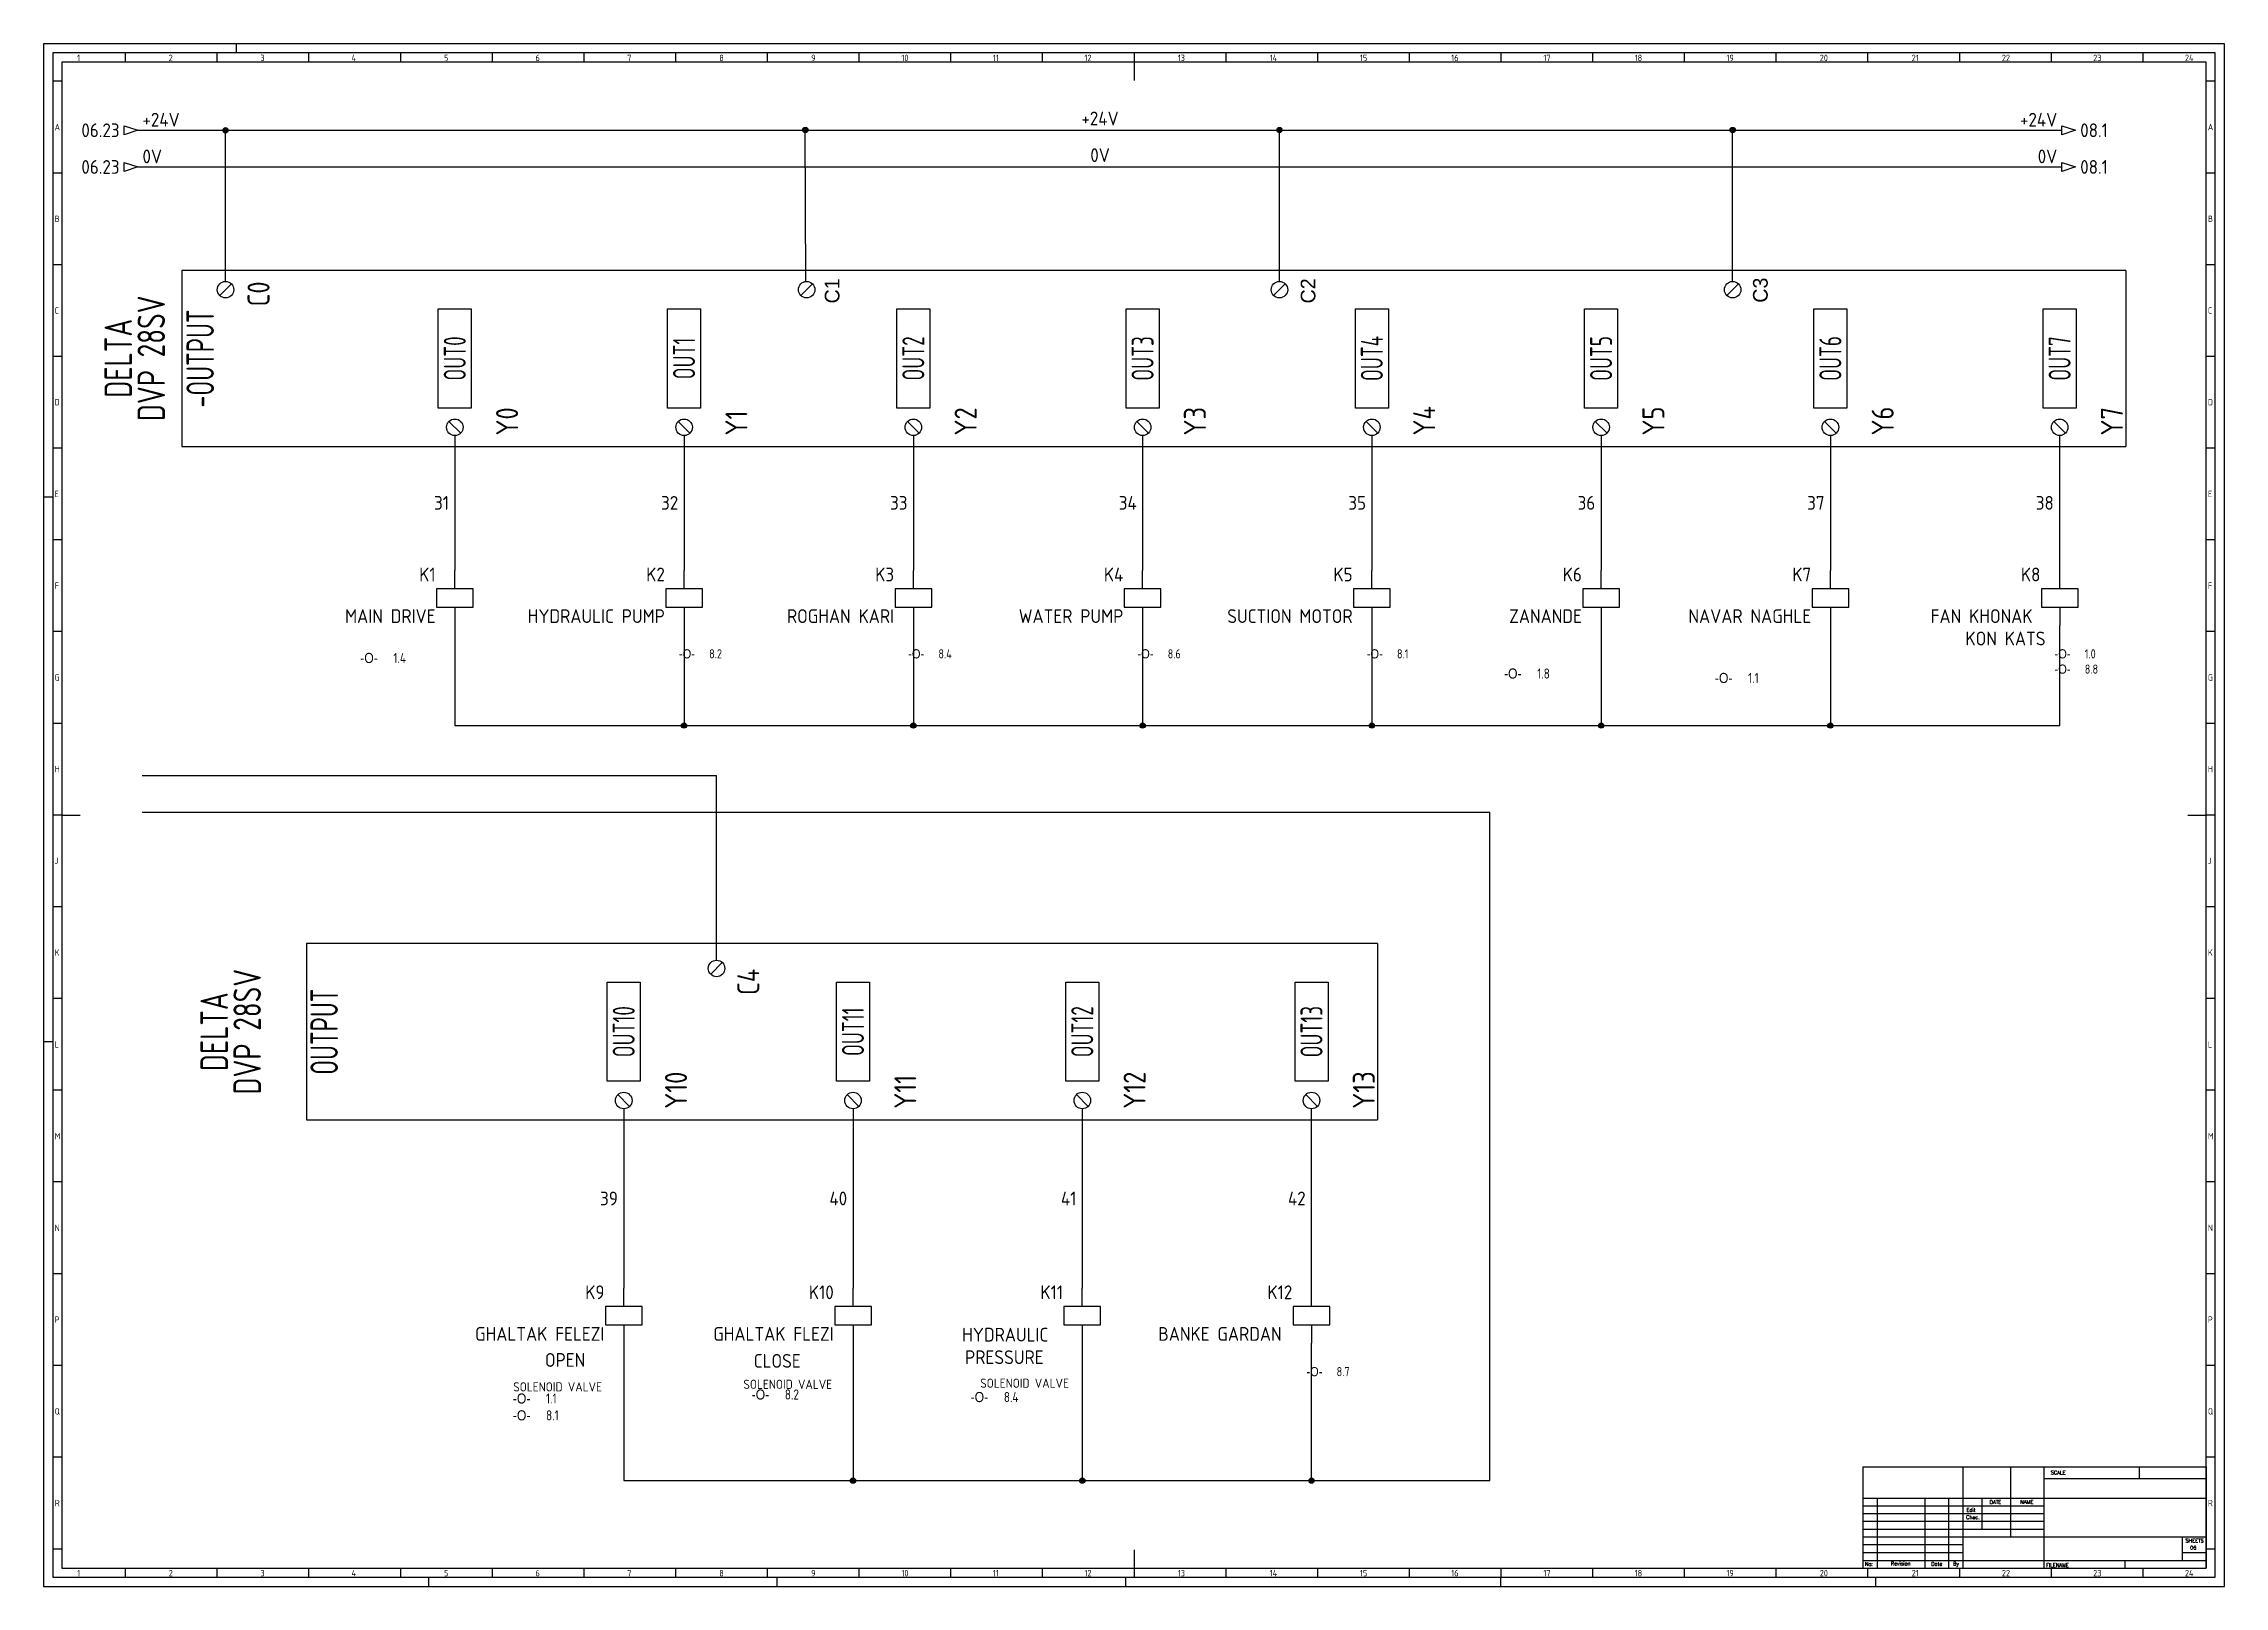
# Model space of a CAD drawing. Header units: millimetres. Extents: x 0 to 1189, y 5 to 846.
import ezdxf
from ezdxf.enums import TextEntityAlignment as Align

# ---------------------------------------------------------------- set-up
doc = ezdxf.new("R2010")
doc.units = ezdxf.units.MM
doc.header["$LTSCALE"] = 12
for name, color, linetype in [('025', 1, 'Continuous'), ('035', 5, 'Continuous'), ('07', 7, 'Continuous'), ('DESC', 1, 'Continuous'), ('MISC', 2, 'Continuous'), ('RED_2.5mm^2', 1, 'Continuous'), ('SYMS', 7, 'Continuous'), ('TAGS', 51, 'Continuous'), ('TERMS', 4, 'Continuous'), ('WIRENO', 70, 'Continuous'), ('WIREREF', 61, 'Continuous'), ('WIREREF_DEST', 61, 'Continuous'), ('XREF', 7, 'Continuous')]:
    doc.layers.add(name, color=color, linetype=linetype)
doc.styles.add('ISO Proportional', font='isocp.shx')
doc.styles.add('WD', font='romans.shx')
doc.styles.add('WD_IEC', font='ISOCP2.shx', dxfattribs={"width": 0.9, "height": 4})

msp = doc.modelspace()

# ---------------------------------------------------------------- texts
at = {"layer": 'XREF', "color": 0, "char_height": 5.5, "attachment_point": 1, "style": 'WD_IEC'}
for s, insert in [('{\\Fmonotxt.shx|c0;\\H0.67x;  }{\\Facaderef.shx|c0;-O-} {\\Fmonotxt.shx|c0;\\H0.67x; } 1.4', (166.9, 513.8)), ('{\\Fmonotxt.shx|c0;\\H0.67x;  }{\\Facaderef.shx|c0;-O-} {\\Fmonotxt.shx|c0;\\H0.67x; } 1.8', (790.5, 505.3)), ('{\\Fmonotxt.shx|c0;\\H0.67x;  }{\\Facaderef.shx|c0;-O-} {\\Fmonotxt.shx|c0;\\H0.67x; } 1.1', (905.5, 502.9))]:
    msp.add_mtext(s, dxfattribs=dict(at, insert=insert))
at = {"layer": 'XREF', "attachment_point": 1, "style": 'WD_IEC'}
for s, insert, char_height in [('{\\Fmonotxt.shx|c0;\\H0.67x;  }{\\Facaderef.shx|c0;-O-} {\\Fmonotxt.shx|c0;\\H0.67x; } 8.2', (341.2, 515.8), 5), ('{\\Fmonotxt.shx|c0;\\H0.67x;  }{\\Facaderef.shx|c0;-O-} {\\Fmonotxt.shx|c0;\\H0.67x; } 8.4', (466.2, 515.8), 5), ('{\\Fmonotxt.shx|c0;\\H0.67x;  }{\\Facaderef.shx|c0;-O-} {\\Fmonotxt.shx|c0;\\H0.67x; } 8.6', (591.2, 515.8), 5), ('{\\Fmonotxt.shx|c0;\\H0.67x;  }{\\Facaderef.shx|c0;-O-} {\\Fmonotxt.shx|c0;\\H0.67x; } 8.1', (716.2, 515.8), 5), ('{\\Fmonotxt.shx|c0;\\H0.67x;  }{\\Facaderef.shx|c0;-O-} {\\Fmonotxt.shx|c0;\\H0.67x; } 1.0\\P{\\Fmonotxt.shx|c0;\\H0.67x;  }{\\Facaderef.shx|c0;-O-} {\\Fmonotxt.shx|c0;\\H0.67x; } 8.8', (1091.2, 515.8), 5), ('{\\Fmonotxt.shx|c0;\\H0.67x;  }{\\Facaderef.shx|c0;-O-} {\\Fmonotxt.shx|c0;\\H0.67x; } 8.7', (683.3, 124.5), 5), ('{\\Fmonotxt.shx|c0;\\H0.67x;  }{\\Facaderef.shx|c0;-O-} {\\Fmonotxt.shx|c0;\\H0.67x; } 1.1\\P{\\Fmonotxt.shx|c0;\\H0.67x;  }{\\Facaderef.shx|c0;-O-} {\\Fmonotxt.shx|c0;\\H0.67x; } 8.1', (250.1, 110.1), 5.5), ('{\\Fmonotxt.shx|c0;\\H0.67x;  }{\\Facaderef.shx|c0;-O-} {\\Fmonotxt.shx|c0;\\H0.67x; } 8.2', (380.3, 112.3), 5.5), ('{\\Fmonotxt.shx|c0;\\H0.67x;  }{\\Facaderef.shx|c0;-O-} {\\Fmonotxt.shx|c0;\\H0.67x; } 8.4', (499.7, 110.9), 5.5)]:
    msp.add_mtext(s, dxfattribs=dict(at, insert=insert, char_height=char_height))

# ---------------------------------------------------------------- blocks, each defined once
blk = doc.blocks.new('IEC_border_a0')
at = {"layer": '035', "color": 0}
for p, q in [((0, 841), (0, 0)), ((1189, 841), (0, 841)), ((44.5, 836), (44.5, 831)), ((94.5, 836), (94.5, 831)), ((105, 841), (105, 836)), ((144.5, 836), (144.5, 831)), ((194.5, 836), (194.5, 831)), ((244.5, 836), (244.5, 831)), ((294.5, 836), (294.5, 831)), ((344.5, 836), (344.5, 831)), ((394.5, 836), (394.5, 831)), ((444.5, 836), (444.5, 831)), ((494.5, 836), (494.5, 831)), ((544.5, 836), (544.5, 831)), ((594.5, 836), (594.5, 831)), ((644.5, 836), (644.5, 831)), ((694.5, 836), (694.5, 831)), ((744.5, 836), (744.5, 831)), ((794.5, 836), (794.5, 831)), ((844.5, 836), (844.5, 831)), ((894.5, 836), (894.5, 831)), ((944.5, 836), (944.5, 831)), ((994.5, 836), (994.5, 831)), ((1044.5, 836), (1044.5, 831)), ((1094.5, 836), (1094.5, 831)), ((1144.5, 836), (1144.5, 831)), ((1189, 0), (1189, 841)), ((10, 820.5), (5, 820.5)), ((1184, 820.5), (1179, 820.5)), ((10, 770.5), (5, 770.5)), ((1184, 770.5), (1179, 770.5)), ((10, 720.5), (5, 720.5)), ((1184, 720.5), (1179, 720.5)), ((10, 670.5), (5, 670.5)), ((1184, 670.5), (1179, 670.5)), ((10, 620.5), (5, 620.5)), ((1184, 620.5), (1179, 620.5)), ((0, 594), (5, 594)), ((10, 570.5), (5, 570.5)), ((1184, 570.5), (1179, 570.5)), ((10, 520.5), (5, 520.5)), ((1184, 520.5), (1179, 520.5)), ((10, 470.5), (5, 470.5)), ((1184, 470.5), (1179, 470.5)), ((10, 420.5), (5, 420.5)), ((1184, 420.5), (1179, 420.5)), ((1184, 420.5), (1179, 420.5)), ((10, 370.5), (5, 370.5)), ((1184, 370.5), (1179, 370.5)), ((10, 320.5), (5, 320.5)), ((1184, 320.5), (1179, 320.5)), ((0, 297), (5, 297)), ((10, 270.5), (5, 270.5)), ((1184, 270.5), (1179, 270.5)), ((1184, 270.5), (1179, 270.5)), ((10, 220.5), (5, 220.5)), ((1184, 220.5), (1179, 220.5)), ((10, 170.5), (5, 170.5)), ((1184, 170.5), (1179, 170.5)), ((10, 120.5), (5, 120.5)), ((1184, 120.5), (1179, 120.5)), ((10, 70.5), (5, 70.5)), ((1184, 70.5), (1179, 70.5)), ((10, 20.4), (5.1, 20.4)), ((1184, 20.4), (1179, 20.4)), ((0, 0), (1189, 0)), ((44.5, 10), (44.5, 5)), ((94.5, 10), (94.5, 5)), ((144.5, 10), (144.5, 5)), ((194.5, 10), (194.5, 5)), ((210, 0), (210, 5)), ((244.5, 10), (244.5, 5)), ((294.5, 10), (294.5, 5)), ((344.5, 10), (344.5, 5)), ((394.5, 10), (394.5, 5)), ((400, 0), (400, 5)), ((444.5, 10), (444.5, 5)), ((494.5, 10), (494.5, 5)), ((544.5, 10), (544.5, 5)), ((590, 0), (590, 5)), ((594.5, 10), (594.5, 5)), ((644.5, 10), (644.5, 5)), ((694.5, 10), (694.5, 5)), ((744.5, 10), (744.5, 5)), ((744.5, 10), (744.5, 5)), ((794.5, 10), (794.5, 5)), ((794.5, 0), (794.5, 5)), ((844.5, 10), (844.5, 5)), ((894.5, 10), (894.5, 5)), ((944.5, 10), (944.5, 5)), ((994.5, 10), (994.5, 5)), ((999, 0), (999, 5)), ((1044.5, 10), (1044.5, 5)), ((1094.5, 10), (1094.5, 5)), ((1144.5, 10), (1144.5, 5))]:
    blk.add_line(p, q, dxfattribs=at)
blk.add_lwpolyline([(10, 10), (1179, 10), (1179, 831), (10, 831)], close=True, dxfattribs=at)
at = {"layer": '07', "color": 0}
for p, q in [((594.5, 831), (594.5, 821)), ((10, 420.5), (20, 420.5)), ((1169, 420.5), (1179, 420.5)), ((594.5, 20), (594.5, 10))]:
    blk.add_line(p, q, dxfattribs=at)
blk.add_lwpolyline([(5, 5), (1184, 5), (1184, 836), (5, 836)], close=True, dxfattribs=at)
at = {"layer": '035', "color": 0, "style": 'ISO Proportional'}
for s, p in [('1', (18.3, 831.5)), ('2', (68.2, 831.5)), ('3', (118.2, 831.5)), ('4', (167.9, 831.5)), ('5', (218.3, 831.5)), ('6', (268.2, 831.5)), ('7', (318.2, 831.5)), ('8', (368.4, 831.5)), ('9', (418.5, 831.5)), ('10', (467.7, 831.5)), ('11', (517.5, 831.5)), ('12', (567.5, 831.5)), ('13', (618.4, 831.5)), ('14', (668.5, 831.5)), ('15', (717.7, 831.5)), ('16', (767.5, 831.5)), ('17', (817.7, 831.5)), ('18', (867.5, 831.5)), ('19', (917.5, 831.5)), ('20', (968.4, 831.5)), ('21', (1018.5, 831.5)), ('22', (1067.7, 831.5)), ('23', (1117.5, 831.5)), ('24', (1167.5, 831.5)), ('A', (6, 793.8)), ('A', (1180, 793.8)), ('B', (6, 743.8)), ('B', (1180, 743.8)), ('C', (6, 693.8)), ('C', (1180, 693.8)), ('D', (6, 643.8)), ('D', (1180, 643.8)), ('E', (6, 593.8)), ('E', (1180, 593.8)), ('F', (6, 543.8)), ('F', (1180, 543.8)), ('G', (6, 493.8)), ('G', (1180, 493.8)), ('H', (6, 443.8)), ('H', (1180, 443.8)), ('J', (6, 393.8)), ('J', (1180, 393.8)), ('K', (6, 343.8)), ('K', (1180, 343.8)), ('L', (6, 293.7)), ('L', (1180, 293.7)), ('M', (6, 243.7)), ('M', (1180, 243.7)), ('N', (6, 193.7)), ('N', (1180, 193.7)), ('P', (6, 143.7)), ('P', (1180, 143.7)), ('Q', (6, 93.7)), ('Q', (1180, 93.7)), ('R', (6.1, 43.7)), ('R', (1180, 43.7)), ('1', (18.3, 5.5)), ('2', (68.2, 5.5)), ('3', (118.2, 5.5)), ('4', (167.9, 5.5)), ('5', (218.3, 5.5)), ('6', (268.2, 5.5)), ('7', (318.2, 5.5)), ('8', (368.4, 5.5)), ('9', (418.5, 5.5)), ('10', (467.7, 5.5)), ('11', (517.5, 5.5)), ('12', (567.5, 5.5)), ('13', (618.4, 5.5)), ('14', (668.5, 5.5)), ('15', (717.7, 5.5)), ('16', (767.5, 5.5)), ('17', (817.7, 5.5)), ('18', (867.5, 5.5)), ('19', (917.5, 5.5)), ('20', (968.4, 5.5)), ('21', (1018.5, 5.5)), ('22', (1067.7, 5.5)), ('23', (1117.5, 5.5)), ('24', (1167.5, 5.5))]:
    blk.add_text(s, height=3.5, dxfattribs=at).set_placement(p)
blk = doc.blocks.new('IEC_tblock_a0')
at = {"layer": '035'}
for p, q in [((-106.6, 55.2), (-106.6, 17)), ((-88.4, 48.9), (0, 48.9)), ((-36.4, 55.2), (-36.4, 48.9)), ((-179.4, 38.2), (-179.4, 0)), ((-153.4, 38.2), (-153.4, 0)), ((-140.4, 38.2), (-140.4, 0)), ((-122.2, 38.2), (-122.2, 21.2)), ((-187.2, 34), (-88.4, 34)), ((-187.2, 29.8), (-88.4, 29.8)), ((-187.2, 25.5), (-88.4, 25.5)), ((-187.2, 21.2), (-88.4, 21.2)), ((-187.2, 17), (-132.6, 17)), ((-187.2, 12.8), (-132.6, 12.8)), ((-187.2, 8.5), (-132.6, 8.5)), ((-187.2, 4.2), (0, 4.2)), ((-44.2, 4.2), (-44.2, 0)), ((-13, 8.5), (0, 8.5))]:
    blk.add_line(p, q, dxfattribs=at)
at = {"layer": '07'}
for p, q in [((-187.2, 55.2), (0, 55.2)), ((-187.2, 55.2), (-187.2, 0)), ((-132.6, 55.2), (-132.6, 0)), ((-88.4, 55.2), (-88.4, 0)), ((0, 55.2), (0, 0)), ((-187.2, 38.2), (0, 38.2)), ((-132.6, 17), (0, 17)), ((-13, 17), (-13, 4.2)), ((-187.2, 0), (0, 0))]:
    blk.add_line(p, q, dxfattribs=at)
at = {"style": 'WD'}
for tag, p in [('SCALE', (-69.9, 51.1)), ('SH', (-8.7, 10.1)), ('FILENAME', (-68.1, 0.8))]:
    blk.add_attdef(tag, p, '', height=2, dxfattribs=at)
for tag, height, p in [('CKDATE', 2, (-114.9, 26.6)), ('EDDATE', 2, (-115, 30.8)), ('EDBY', 2, (-98, 30.9)), ('CKBY', 2, (-97.9, 26.3)), ('PROJDESC', 5, (-45.9, 29.2)), ('DWGDESC', 5, (-44.9, 19.7)), ('DWGNO', 3.5, (-48.5, 9.5))]:
    blk.add_attdef(tag, text='', height=height, dxfattribs=at).set_placement(p, align=Align.CENTER)
at = {"style": 'WD', "flags": 1}
blk.add_attdef('WD_TB', (-120.9, 11.9), '', height=2, dxfattribs=at)
at = {"layer": '025', "style": 'WD'}
for s, p in [('SCALE', (-80.6, 51.1)), ('NAME', (-97.7, 35.1)), ('No:', (-183.8, 1.2)), ('Revision', (-166.5, 1.5)), ('Date', (-146.8, 1.3)), ('By', (-136.3, 1.4))]:
    blk.add_text(s, height=2, dxfattribs=at).set_placement(p, align=Align.CENTER)
for s, p in [('DATE', (-118, 35)), ('Chec.', (-130.8, 26.7)), ('Edit', (-130.6, 30.7)), ('SHEETS', (-11.2, 14)), ('FILENAME', (-87.2, 0.6))]:
    blk.add_text(s, height=2, dxfattribs=at).set_placement(p)
blk = doc.blocks.new('HA1D3')
blk.add_lwpolyline([(0, 0), (-3.75, -1.25), (-3.75, 1.25)], close=True)
at = {"style": 'WD_IEC'}
blk.add_attdef('XREF', text='', height=2.5, dxfattribs=at).set_placement((-5, 0), align=Align.MIDDLE_RIGHT)
at = {"style": 'WD_IEC', "flags": 1}
blk.add_attdef('SIGCODE', text='', height=1, dxfattribs=at).set_placement((-2.5, 1.8), align=Align.RIGHT)
at = {"style": 'WD_IEC'}
for tag, p, height, flags in [('X1TERM01', (0, 0), 0.32, 1), ('WIRENO', (1.25, 1), 2.5, 8)]:
    blk.add_attdef(tag, p, '', height=height, dxfattribs=dict(at, flags=flags))
blk.add_attdef('DESC1', text='', height=2.5, dxfattribs=at).set_placement((1.25, -1), align=Align.TOP_LEFT)
blk = doc.blocks.new('WD_WNH')
at = {"linetype": 'Continuous', "style": 'WD_IEC', "width": 0.8}
blk.add_attdef('WIRENO', text='', height=2.5, dxfattribs=at).set_placement((0, 0.75), align=Align.CENTER)
at = {"style": 'WD_IEC', "flags": 1}
for tag, p in [('W08USER', (0, 0.375)), ('W04USER', (0, 0.875)), ('W05USER', (0, 0.75)), ('W09USER', (0, 0.25)), ('W03USER', (0, 1)), ('W06USER', (0, 0.625)), ('W07USER', (0, 0.5)), ('W02USER', (0, 1.125)), ('W01USER', (0, 1.25)), ('W10USER', (0, 0.125))]:
    blk.add_attdef(tag, text='', height=0.08, dxfattribs=at).set_placement(p, align=Align.CENTER)
blk = doc.blocks.new('HA1S1')
blk.add_lwpolyline([(0, 1.25), (3.75, 0), (0, -1.25)], close=True)
at = {"style": 'WD_IEC'}
for tag, height, flags, p in [('WIRENO', 2.5, 8, (-1.25, 1)), ('SIGCODE', 1, 1, (5, 1.8))]:
    blk.add_attdef(tag, text='', height=height, dxfattribs=dict(at, flags=flags)).set_placement(p, align=Align.RIGHT)
at = {"style": 'WD_IEC', "flags": 1}
blk.add_attdef('X4TERM01', (0, 0), '', height=0.32, dxfattribs=at)
at = {"style": 'WD_IEC'}
blk.add_attdef('XREF', text='', height=2.5, dxfattribs=at).set_placement((5, 0), align=Align.MIDDLE_LEFT)
blk.add_attdef('DESC1', text='', height=2.5, dxfattribs=at).set_placement((-1.25, -1), align=Align.TOP_RIGHT)
blk = doc.blocks.new('PLCIO_158D')
blk.add_line((1036, 48), (1036, -48))
at = {"layer": 'SYMS'}
for p, q in [((-23.8, 48), (-23.8, -48)), ((1036, 48), (-23.8, 48)), ((-3.2, 34.3), (3.2, 40.7)), ((313.6, 34.3), (320, 40.7)), ((571.4, 34.3), (577.8, 40.7)), ((818.5, 34.3), (824.9, 40.7)), ((116, -27), (116, 27)), ((116, 27), (134, 27)), ((134, 27), (134, -27)), ((241, -27), (241, 27)), ((241, 27), (259, 27)), ((259, 27), (259, -27)), ((366, -27), (366, 27)), ((366, 27), (384, 27)), ((384, 27), (384, -27)), ((491, -27), (491, 27)), ((491, 27), (509, 27)), ((509, 27), (509, -27)), ((616, -27), (616, 27)), ((616, 27), (634, 27)), ((634, 27), (634, -27)), ((741, -27), (741, 27)), ((741, 27), (759, 27)), ((759, 27), (759, -27)), ((866, -27), (866, 27)), ((866, 27), (884, 27)), ((884, 27), (884, -27)), ((991, -27), (991, 27)), ((991, 27), (1009, 27)), ((1009, 27), (1009, -27)), ((134, -27), (116, -27)), ((121.8, -34.3), (128.2, -40.7)), ((259, -27), (241, -27)), ((246.8, -34.3), (253.2, -40.7)), ((384, -27), (366, -27)), ((371.8, -34.3), (378.2, -40.7)), ((509, -27), (491, -27)), ((496.8, -34.3), (503.2, -40.7)), ((634, -27), (616, -27)), ((621.8, -34.3), (628.2, -40.7)), ((759, -27), (741, -27)), ((746.8, -34.3), (753.2, -40.7)), ((884, -27), (866, -27)), ((871.8, -34.3), (878.2, -40.7)), ((1009, -27), (991, -27)), ((996.8, -34.3), (1003.2, -40.7)), ((-23.8, -48), (1036, -48))]:
    blk.add_line(p, q, dxfattribs=at)
for centre in [(0, 37.5), (316.8, 37.5), (574.6, 37.5), (821.7, 37.5), (125, -37.5), (250, -37.5), (375, -37.5), (500, -37.5), (625, -37.5), (750, -37.5), (875, -37.5), (1000, -37.5)]:
    blk.add_circle(centre, 4.5, dxfattribs=at)
at = {"char_height": 8, "attachment_point": 1, "rotation": 90}
for s, insert in [('C1', (326.7, 30)), ('C2', (586.2, 30)), ('C3', (832.8, 30.4))]:
    blk.add_mtext_dynamic_manual_height_columns(s, width=13.178, gutter_width=35, heights=[0], dxfattribs=dict(at, insert=insert))
at = {"layer": 'SYMS', "style": 'WD_IEC', "width": 0.9}
for tag, p in [('TERMDESC01', (6, 60)), ('TERM02', (147.5, -42)), ('TERM03', (272.5, -42)), ('TERM04', (397.5, -42)), ('TERM05', (522.5, -42)), ('TERM06', (647.5, -42)), ('TERM07', (772.5, -42)), ('TERM08', (897.5, -42)), ('TERM09', (1022.5, -42))]:
    blk.add_attdef(tag, text='', height=12, rotation=90, dxfattribs=at).set_placement(p, align=Align.TOP_LEFT)
for tag, p in [('DESCA04', (366, 66)), ('DESCD04', (420, 66)), ('DESCA02', (116, 66)), ('DESCB02', (134, 66)), ('DESCC02', (152, 66)), ('DESCD02', (170, 66)), ('DESCE02', (188, 66)), ('DESCA03', (241, 66)), ('DESCB03', (259, 66)), ('DESCC03', (277, 66)), ('DESCD03', (295, 66)), ('DESCE03', (313, 66)), ('DESCB04', (384, 66)), ('DESCC04', (402, 66)), ('DESCE04', (438, 66)), ('DESCA05', (491, 66)), ('DESCB05', (509, 66)), ('DESCC05', (527, 66)), ('DESCD05', (545, 66)), ('DESCE05', (563, 66)), ('DESCA06', (616, 66)), ('DESCB06', (634, 66)), ('DESCC06', (652, 66)), ('DESCD06', (670, 66)), ('DESCE06', (688, 66)), ('DESCA07', (741, 66)), ('DESCB07', (759, 66)), ('DESCC07', (777, 66)), ('DESCD07', (795, 66)), ('DESCE07', (813, 66)), ('DESCA08', (866, 66)), ('DESCB08', (884, 66)), ('DESCC08', (902, 66)), ('DESCD08', (920, 66)), ('DESCE08', (938, 66)), ('DESCA09', (991, 66)), ('DESCB09', (1009, 66)), ('DESCC09', (1027, 66)), ('DESCD09', (1045, 66)), ('DESCE09', (1063, 66))]:
    blk.add_attdef(tag, p, '', height=15, rotation=90, dxfattribs=at)
at = {"layer": 'SYMS', "style": 'WD_IEC', "width": 0.9, "flags": 1}
for tag, p in [('X2TERM01', (0, 42)), ('X2TERM01', (316.8, 42)), ('X2TERM01', (574.6, 42)), ('X2TERM01', (821.7, 42)), ('X8TERM02', (125, -42)), ('X8TERM03', (250, -42)), ('X8TERM04', (375, -42)), ('X8TERM05', (500, -42)), ('X8TERM06', (625, -42)), ('X8TERM07', (750, -42)), ('X8TERM08', (875, -42)), ('X8TERM09', (1000, -42))]:
    blk.add_attdef(tag, text='', height=1.92, rotation=90, dxfattribs=at).set_placement(p, align=Align.RIGHT)
at = {"layer": 'SYMS', "style": 'WD_IEC', "width": 0.9}
for tag, p in [('TERM01', (12, 42)), ('TERMDESC02', (131, -60)), ('TERMDESC03', (256, -60)), ('TERMDESC04', (381, -60)), ('TERMDESC05', (506, -60)), ('TERMDESC06', (631, -60)), ('TERMDESC07', (756, -60)), ('TERMDESC08', (881, -60)), ('TERMDESC09', (1006, -60))]:
    blk.add_attdef(tag, text='', height=12, rotation=90, dxfattribs=at).set_placement(p, align=Align.TOP_RIGHT)
at = {"layer": 'SYMS', "style": 'WD_IEC'}
for tag, width, p in [('INST', 0.8, (-159, 0)), ('MFG', 0.8, (-123, 0)), ('CAT', 0.8, (-105, 0)), ('LINE1', 0.9, (-87, 0)), ('LINE2', 0.9, (-69, 0)), ('DESC', 0.9, (-50.8, 0)), ('LOC', 0.8, (-141, 0)), ('TAG', 0.7, (-30.9, 0))]:
    blk.add_attdef(tag, text='', height=15, rotation=90, dxfattribs=dict(at, width=width)).set_placement(p, align=Align.CENTER)
at = {"layer": 'SYMS', "style": 'WD_IEC', "width": 0.7}
for tag, p in [('TAGA02', (125, 0)), ('TAGA03', (250, 0)), ('TAGA04', (375, 0)), ('TAGA05', (500, 0)), ('TAGA06', (625, 0)), ('TAGA07', (750, 0)), ('TAGA08', (875, 0)), ('TAGA09', (1000, 0))]:
    blk.add_attdef(tag, text='', height=12, rotation=90, dxfattribs=at).set_placement(p, align=Align.MIDDLE_CENTER)
at = {"layer": 'SYMS', "linetype": 'Continuous', "style": 'WD_IEC', "width": 0.9, "flags": 9}
blk.add_attdef('ASSYCODE', text='', height=1.92, rotation=90, dxfattribs=at).set_placement((-102.9, -22.1), align=Align.CENTER)
blk = doc.blocks.new('WDDOT')
for radius in [0.72, 0.449, 0.223]:
    blk.add_circle((0, 0), radius)
blk = doc.blocks.new('VCR1')
for p, q in [((0, 2.5), (0, 7.5)), ((0, -2.5), (0, -7.5))]:
    blk.add_line(p, q)
blk.add_lwpolyline([(-5, 2.5), (-5, -2.5), (5, -2.5), (5, 2.5)], close=True)
at = {"style": 'WD_IEC'}
for tag, p in [('INST', (-5.25, 11.5)), ('TAG1', (-5.25, 4.5)), ('LOC', (-5.25, 8)), ('DESC1', (-5.25, -6.85)), ('DESC3', (-5.25, -13.85)), ('DESC2', (-5.25, -10.35))]:
    blk.add_attdef(tag, text='', height=2.5, dxfattribs=at).set_placement(p, align=Align.RIGHT)
blk.add_attdef('TERM01', text='', height=2, rotation=90, dxfattribs=at).set_placement((-1, 7.5), align=Align.RIGHT)
at = {"style": 'WD_IEC', "flags": 1}
for tag, p, height in [('X2TERM01', (0, 7.5), 0.32), ('X4LINK', (-5, 0), 0.32), ('X1LINK', (5, 0), 0.32), ('ASSYCODE', (1, -4), 1), ('FAMILY', (1, -5.5), 1), ('X8TERM02', (0, -7.5), 0.32), ('CATDESC', (1, -7), 1)]:
    blk.add_attdef(tag, p, '', height=height, dxfattribs=at)
at = {"style": 'WD_IEC', "flags": 9}
for tag, p in [('MFG', (-6, 1)), ('CAT', (-6, -1.5))]:
    blk.add_attdef(tag, text='', height=1.5, dxfattribs=at).set_placement(p, align=Align.RIGHT)
at = {"style": 'WD_IEC'}
blk.add_attdef('TERM02', (-1, -7.5), '', height=2, rotation=90, dxfattribs=at)
at = {"lineweight": 9, "style": 'WD_IEC'}
for tag, p in [('NO', (-5.5, -16.5)), ('NC', (-5.5, -20))]:
    blk.add_attdef(tag, text='', height=2.5, dxfattribs=at).set_placement(p, align=Align.TOP_RIGHT)
for tag, p in [('XREFNO', (-4, -16.5)), ('XREFNC', (-4, -20))]:
    blk.add_attdef(tag, text='', height=2.5, dxfattribs=at).set_placement(p, align=Align.TOP_LEFT)
blk = doc.blocks.new('WD_WNV')
at = {"linetype": 'Continuous', "style": 'WD_IEC', "width": 0.8}
blk.add_attdef('WIRENO', text='', height=2.5, dxfattribs=at).set_placement((-1.6, 0), align=Align.MIDDLE_RIGHT)
at = {"style": 'WD_IEC', "flags": 1}
for tag, p in [('W08USER', (-1, 0.375)), ('W04USER', (-1, 0.875)), ('W05USER', (-1, 0.75)), ('W09USER', (-1, 0.25)), ('W03USER', (-1, 1)), ('W06USER', (-1, 0.625)), ('W07USER', (-1, 0.5)), ('W02USER', (-1, 1.125)), ('W01USER', (-1, 1.25)), ('W10USER', (-1, 0.125))]:
    blk.add_attdef(tag, text='', height=0.08, dxfattribs=at).set_placement(p, align=Align.CENTER)
blk = doc.blocks.new('PLCIO_119B')
at = {"color": 0}
blk.add_line((536, 48), (536, -48), dxfattribs=at)
at = {"layer": 'SYMS', "color": 0}
for p, q in [((-48, 48), (-48, -48)), ((536, 48), (-48, 48)), ((-48, -48), (536, -48))]:
    blk.add_line(p, q, dxfattribs=at)
at = {"layer": 'SYMS'}
for p, q in [((172.4, 31.3), (178.7, 37.7)), ((116, -27), (116, 27)), ((116, 27), (134, 27)), ((134, 27), (134, -27)), ((241, -27), (241, 27)), ((241, 27), (259, 27)), ((259, 27), (259, -27)), ((366, -27), (366, 27)), ((366, 27), (384, 27)), ((384, 27), (384, -27)), ((491, -27), (491, 27)), ((491, 27), (509, 27)), ((509, 27), (509, -27)), ((134, -27), (116, -27)), ((121.8, -34.3), (128.2, -40.7)), ((259, -27), (241, -27)), ((246.8, -34.3), (253.2, -40.7)), ((384, -27), (366, -27)), ((371.8, -34.3), (378.2, -40.7)), ((509, -27), (491, -27)), ((496.8, -34.3), (503.2, -40.7))]:
    blk.add_line(p, q, dxfattribs=at)
for centre in [(175.6, 34.5), (125, -37.5), (250, -37.5), (375, -37.5), (500, -37.5)]:
    blk.add_circle(centre, 4.5, dxfattribs=at)
at = {"layer": 'SYMS', "style": 'WD_IEC', "width": 0.9}
for tag, p in [('DESCA04', (366, 66)), ('DESCD04', (420, 66)), ('DESCA02', (116, 66)), ('DESCB02', (134, 66)), ('DESCC02', (152, 66)), ('DESCD02', (170, 66)), ('DESCE02', (188, 66)), ('DESCA03', (241, 66)), ('DESCB03', (259, 66)), ('DESCC03', (277, 66)), ('DESCD03', (295, 66)), ('DESCE03', (313, 66)), ('DESCB04', (384, 66)), ('DESCC04', (402, 66)), ('DESCE04', (438, 66)), ('DESCA05', (491, 66)), ('DESCB05', (509, 66)), ('DESCC05', (527, 66)), ('DESCD05', (545, 66)), ('DESCE05', (563, 66))]:
    blk.add_attdef(tag, p, '', height=15, rotation=90, dxfattribs=at)
for tag, p in [('TERMDESC01', (181.6, 57)), ('TERM02', (147.5, -42)), ('TERM03', (272.5, -42)), ('TERM04', (397.5, -42)), ('TERM05', (522.5, -42))]:
    blk.add_attdef(tag, text='', height=12, rotation=90, dxfattribs=at).set_placement(p, align=Align.TOP_LEFT)
at = {"layer": 'SYMS', "style": 'WD_IEC', "width": 0.9, "flags": 1}
for tag, p in [('X2TERM01', (175.6, 39)), ('X8TERM02', (125, -42)), ('X8TERM03', (250, -42)), ('X8TERM04', (375, -42)), ('X8TERM05', (500, -42))]:
    blk.add_attdef(tag, text='', height=1.92, rotation=90, dxfattribs=at).set_placement(p, align=Align.RIGHT)
at = {"layer": 'SYMS', "style": 'WD_IEC', "width": 0.9}
for tag, p in [('TERM01', (187.6, 39)), ('TERMDESC02', (131, -60)), ('TERMDESC03', (256, -60)), ('TERMDESC04', (381, -60)), ('TERMDESC05', (506, -60))]:
    blk.add_attdef(tag, text='', height=12, rotation=90, dxfattribs=at).set_placement(p, align=Align.TOP_RIGHT)
at = {"layer": 'SYMS', "style": 'WD_IEC'}
for tag, width, p in [('INST', 0.8, (-159, 0)), ('MFG', 0.8, (-123, 0)), ('CAT', 0.8, (-105, 0)), ('LINE1', 0.9, (-87, 0)), ('LINE2', 0.9, (-69, 0)), ('DESC', 0.9, (-50.8, 0)), ('LOC', 0.8, (-141, 0)), ('TAG', 0.7, (-30.9, 0))]:
    blk.add_attdef(tag, text='', height=15, rotation=90, dxfattribs=dict(at, width=width)).set_placement(p, align=Align.CENTER)
at = {"layer": 'SYMS', "style": 'WD_IEC', "width": 0.7}
for tag, p in [('TAGA02', (125, 0)), ('TAGA03', (250, 0)), ('TAGA04', (375, 0)), ('TAGA05', (500, 0))]:
    blk.add_attdef(tag, text='', height=12, rotation=90, dxfattribs=at).set_placement(p, align=Align.MIDDLE_CENTER)
at = {"layer": 'SYMS', "linetype": 'Continuous', "style": 'WD_IEC', "width": 0.9, "flags": 9}
blk.add_attdef('ASSYCODE', text='', height=1.92, rotation=90, dxfattribs=at).set_placement((-102.9, -22.1), align=Align.CENTER)

# ---------------------------------------------------------------- linework, layer by layer
at = {"color": 0}
for p, q in [((415.6, 716.3), (415.3, 798.8)), ((673.8, 716.3), (673.8, 798.8)), ((920.9, 716.3), (920.9, 798.8))]:
    msp.add_line(p, q, dxfattribs=at)
at = {"layer": 'RED_2.5mm^2', "color": 0}
for p, q in [((51.4, 798.7), (1100.4, 798.7)), ((51.4, 778.7), (1100.4, 778.7)), ((224.2, 632.3), (224.2, 558.8)), ((349.2, 632.3), (349.2, 558.8)), ((474.2, 632.3), (474.2, 558.8)), ((599.2, 632.3), (599.2, 558.8)), ((724.2, 632.3), (724.2, 558.8)), ((849.2, 632.3), (849.2, 558.8)), ((974.2, 632.3), (974.2, 558.8)), ((1099.2, 558.8), (1099.2, 632.3)), ((224.2, 528.8), (224.2, 474.2)), ((349.2, 528.8), (349.2, 474.2)), ((474.2, 528.8), (474.2, 474.2)), ((599.2, 528.8), (599.2, 474.2)), ((724.2, 528.8), (724.2, 474.2)), ((849.2, 528.8), (849.2, 474.2)), ((974.2, 528.8), (974.2, 474.2)), ((1099.2, 474.2), (1099.2, 528.8)), ((224.2, 474.2), (1099.2, 474.2)), ((53.8, 446.9), (366.9, 446.9)), ((366.9, 346.3), (366.9, 446.9)), ((53.8, 426.9), (788.5, 426.9)), ((788.5, 62.6), (788.5, 426.9)), ((316.3, 265.3), (316.3, 167.5)), ((441.3, 265.3), (441.3, 167.5)), ((566.3, 265.3), (566.3, 167.5)), ((691.3, 167.5), (691.3, 265.3)), ((316.3, 137.5), (316.3, 62.6)), ((441.3, 137.5), (441.3, 62.6)), ((566.3, 137.5), (566.3, 62.6)), ((691.3, 62.6), (691.3, 137.5)), ((316.3, 62.6), (691.3, 62.6)), ((691.3, 62.6), (788.5, 62.6))]:
    msp.add_line(p, q, dxfattribs=at)
at = {"layer": 'RED_2.5mm^2'}
msp.add_line((99.2, 716.3), (99.2, 798.7), dxfattribs=at)

# ---------------------------------------------------------------- block references
msp.add_blockref('IEC_border_a0', (0, 4.9))
ref = msp.add_blockref('IEC_tblock_a0', (1179, 14.9))
ref.add_attrib('SH', '06', (1170.3, 25), dxfattribs={"height": 2, "style": 'WD'})
at = {"layer": 'SYMS', "color": 0}
ref = msp.add_blockref('HA1D3', (51.4, 798.7), dxfattribs=dict(at, xscale=2, yscale=2, zscale=2))
ref.add_attrib('XREF', '06.23', dxfattribs={"layer": 'XREF', "height": 7.5, "style": 'WD_IEC'}).set_placement((41.4, 798.7), align=Align.MIDDLE_RIGHT)
ref.add_attrib('WIRENO', '+24V', (53.9, 800.7), dxfattribs={"layer": 'WIREREF_DEST', "height": 7.5, "style": 'WD_IEC', "flags": 8})
at = {"layer": 'SYMS', "xscale": 2, "yscale": 2, "zscale": 2}
msp.add_blockref('WDDOT', (99.2, 798.7), dxfattribs=at)
at = {"layer": 'SYMS', "color": 0, "xscale": 2, "yscale": 2, "zscale": 2}
for p in [(415.3, 798.8), (673.8, 798.8), (920.9, 798.8), (349.2, 474.2), (474.2, 474.2), (599.2, 474.2), (724.2, 474.2), (849.2, 474.2), (974.2, 474.2), (441.3, 62.6), (566.3, 62.6), (691.3, 62.6)]:
    msp.add_blockref('WDDOT', p, dxfattribs=at)
at = {"layer": 'SYMS', "color": 0}
ref = msp.add_blockref('HA1S1', (1100.4, 798.7), dxfattribs=dict(at, xscale=2, yscale=2, zscale=2))
ref.add_attrib('XREF', '08.1', dxfattribs={"layer": 'XREF', "height": 7.5, "style": 'WD_IEC'}).set_placement((1110.4, 798.7), align=Align.MIDDLE_LEFT)
ref.add_attrib('WIRENO', '+24V', dxfattribs={"layer": 'WIREREF', "height": 7.5, "style": 'WD_IEC', "flags": 8}).set_placement((1097.9, 800.7), align=Align.RIGHT)
ref = msp.add_blockref('HA1D3', (51.4, 778.7), dxfattribs=dict(at, xscale=2, yscale=2, zscale=2))
ref.add_attrib('XREF', '06.23', dxfattribs={"layer": 'XREF', "height": 7.5, "style": 'WD_IEC'}).set_placement((41.4, 778.7), align=Align.MIDDLE_RIGHT)
ref.add_attrib('WIRENO', '0V', (53.9, 780.7), dxfattribs={"layer": 'WIREREF_DEST', "height": 7.5, "style": 'WD_IEC', "flags": 8})
ref = msp.add_blockref('HA1S1', (1100.4, 778.7), dxfattribs=dict(at, xscale=2, yscale=2, zscale=2))
ref.add_attrib('XREF', '08.1', dxfattribs={"layer": 'XREF', "height": 7.5, "style": 'WD_IEC'}).set_placement((1110.4, 778.7), align=Align.MIDDLE_LEFT)
ref.add_attrib('WIRENO', '0V', dxfattribs={"layer": 'WIREREF', "height": 7.5, "style": 'WD_IEC', "flags": 8}).set_placement((1097.9, 780.7), align=Align.RIGHT)
ref = msp.add_blockref('PLCIO_158D', (99.2, 674.3), dxfattribs=at)
ref.add_attrib('TERM01', 'C0', dxfattribs={"layer": 'TERMS', "height": 12, "rotation": 90, "style": 'WD_IEC', "width": 0.9}).set_placement((111.2, 716.3), align=Align.TOP_RIGHT)
ref.add_attrib('TAG', '-OUTPUT', dxfattribs={"layer": 'TAGS', "height": 15, "rotation": 90, "style": 'WD_IEC', "width": 0.7}).set_placement((92.9, 674.3), align=Align.CENTER)
ref.add_attrib('CAT', 'DVP 28SV', dxfattribs={"layer": 'MISC', "height": 15, "rotation": 90, "style": 'WD_IEC', "width": 0.8}).set_placement((66.2, 674.4), align=Align.CENTER)
ref.add_attrib('MFG', 'DELTA', dxfattribs={"layer": 'MISC', "height": 15, "rotation": 90, "style": 'WD_IEC', "width": 0.8}).set_placement((48.2, 674.4), align=Align.CENTER)
ref.add_attrib('TERM02', 'Y0', dxfattribs={"layer": 'TERMS', "height": 12, "rotation": 90, "style": 'WD_IEC', "width": 0.9}).set_placement((246.7, 632.3), align=Align.TOP_LEFT)
ref.add_attrib('TAGA02', 'OUT0', dxfattribs={"layer": 'TAGS', "height": 12, "rotation": 90, "style": 'WD_IEC', "width": 0.7}).set_placement((224.2, 674.3), align=Align.MIDDLE_CENTER)
ref.add_attrib('TERM03', 'Y1', dxfattribs={"layer": 'TERMS', "height": 12, "rotation": 90, "style": 'WD_IEC', "width": 0.9}).set_placement((371.7, 632.3), align=Align.TOP_LEFT)
ref.add_attrib('TAGA03', 'OUT1', dxfattribs={"layer": 'TAGS', "height": 12, "rotation": 90, "style": 'WD_IEC', "width": 0.7}).set_placement((349.2, 674.3), align=Align.MIDDLE_CENTER)
ref.add_attrib('TERM04', 'Y2', dxfattribs={"layer": 'TERMS', "height": 12, "rotation": 90, "style": 'WD_IEC', "width": 0.9}).set_placement((496.7, 632.3), align=Align.TOP_LEFT)
ref.add_attrib('TAGA04', 'OUT2', dxfattribs={"layer": 'TAGS', "height": 12, "rotation": 90, "style": 'WD_IEC', "width": 0.7}).set_placement((474.2, 674.3), align=Align.MIDDLE_CENTER)
ref.add_attrib('TERM05', 'Y3', dxfattribs={"layer": 'TERMS', "height": 12, "rotation": 90, "style": 'WD_IEC', "width": 0.9}).set_placement((621.7, 632.3), align=Align.TOP_LEFT)
ref.add_attrib('TAGA05', 'OUT3', dxfattribs={"layer": 'TAGS', "height": 12, "rotation": 90, "style": 'WD_IEC', "width": 0.7}).set_placement((599.2, 674.3), align=Align.MIDDLE_CENTER)
ref.add_attrib('TERM06', 'Y4', dxfattribs={"layer": 'TERMS', "height": 12, "rotation": 90, "style": 'WD_IEC', "width": 0.9}).set_placement((746.7, 632.3), align=Align.TOP_LEFT)
ref.add_attrib('TAGA06', 'OUT4', dxfattribs={"layer": 'TAGS', "height": 12, "rotation": 90, "style": 'WD_IEC', "width": 0.7}).set_placement((724.2, 674.3), align=Align.MIDDLE_CENTER)
ref.add_attrib('TERM07', 'Y5', dxfattribs={"layer": 'TERMS', "height": 12, "rotation": 90, "style": 'WD_IEC', "width": 0.9}).set_placement((871.7, 632.3), align=Align.TOP_LEFT)
ref.add_attrib('TAGA07', 'OUT5', dxfattribs={"layer": 'TAGS', "height": 12, "rotation": 90, "style": 'WD_IEC', "width": 0.7}).set_placement((849.2, 674.3), align=Align.MIDDLE_CENTER)
ref.add_attrib('TERM08', 'Y6', dxfattribs={"layer": 'TERMS', "height": 12, "rotation": 90, "style": 'WD_IEC', "width": 0.9}).set_placement((996.7, 632.3), align=Align.TOP_LEFT)
ref.add_attrib('TAGA08', 'OUT6', dxfattribs={"layer": 'TAGS', "height": 12, "rotation": 90, "style": 'WD_IEC', "width": 0.7}).set_placement((974.2, 674.3), align=Align.MIDDLE_CENTER)
ref.add_attrib('TERM09', 'Y7', dxfattribs={"layer": 'TERMS', "height": 12, "rotation": 90, "style": 'WD_IEC', "width": 0.9}).set_placement((1121.7, 632.3), align=Align.TOP_LEFT)
ref.add_attrib('TAGA09', 'OUT7', dxfattribs={"layer": 'TAGS', "height": 12, "rotation": 90, "style": 'WD_IEC', "width": 0.7}).set_placement((1099.2, 674.3), align=Align.MIDDLE_CENTER)
ref = msp.add_blockref('VCR1', (224.2, 543.8), dxfattribs=dict(at, xscale=2, yscale=2, zscale=2))
ref.add_attrib('DESC1', 'MAIN DRIVE', dxfattribs={"layer": 'DESC', "height": 7.5, "style": 'WD_IEC'}).set_placement((213.7, 530.1), align=Align.RIGHT)
ref.add_attrib('TAG1', 'K1', dxfattribs={"layer": 'TAGS', "height": 7.5, "style": 'WD_IEC'}).set_placement((213.7, 552.8), align=Align.RIGHT)
ref = msp.add_blockref('VCR1', (349.2, 543.8), dxfattribs=dict(at, xscale=2, yscale=2, zscale=2))
ref.add_attrib('DESC1', 'HYDRAULIC PUMP', dxfattribs={"layer": 'DESC', "height": 7.5, "style": 'WD_IEC'}).set_placement((338.7, 530.1), align=Align.RIGHT)
ref.add_attrib('TAG1', 'K2', dxfattribs={"layer": 'TAGS', "height": 7.5, "style": 'WD_IEC'}).set_placement((338.7, 552.8), align=Align.RIGHT)
ref = msp.add_blockref('VCR1', (474.2, 543.8), dxfattribs=dict(at, xscale=2, yscale=2, zscale=2))
ref.add_attrib('DESC1', 'ROGHAN KARI', dxfattribs={"layer": 'DESC', "height": 7.5, "style": 'WD_IEC'}).set_placement((463.7, 530.1), align=Align.RIGHT)
ref.add_attrib('TAG1', 'K3', dxfattribs={"layer": 'TAGS', "height": 7.5, "style": 'WD_IEC'}).set_placement((463.7, 552.8), align=Align.RIGHT)
ref = msp.add_blockref('VCR1', (599.2, 543.8), dxfattribs=dict(at, xscale=2, yscale=2, zscale=2))
ref.add_attrib('DESC1', 'WATER PUMP', dxfattribs={"layer": 'DESC', "height": 7.5, "style": 'WD_IEC'}).set_placement((588.7, 530.1), align=Align.RIGHT)
ref.add_attrib('TAG1', 'K4', dxfattribs={"layer": 'TAGS', "height": 7.5, "style": 'WD_IEC'}).set_placement((588.7, 552.8), align=Align.RIGHT)
ref = msp.add_blockref('VCR1', (724.2, 543.8), dxfattribs=dict(at, xscale=2, yscale=2, zscale=2))
ref.add_attrib('DESC1', 'SUCTION MOTOR', dxfattribs={"layer": 'DESC', "height": 7.5, "style": 'WD_IEC'}).set_placement((713.7, 530.1), align=Align.RIGHT)
ref.add_attrib('TAG1', 'K5', dxfattribs={"layer": 'TAGS', "height": 7.5, "style": 'WD_IEC'}).set_placement((713.7, 552.8), align=Align.RIGHT)
ref = msp.add_blockref('VCR1', (849.2, 543.8), dxfattribs=dict(at, xscale=2, yscale=2, zscale=2))
ref.add_attrib('DESC1', 'ZANANDE', dxfattribs={"layer": 'DESC', "height": 7.5, "style": 'WD_IEC'}).set_placement((838.7, 530.1), align=Align.RIGHT)
ref.add_attrib('TAG1', 'K6', dxfattribs={"layer": 'TAGS', "height": 7.5, "style": 'WD_IEC'}).set_placement((838.7, 552.8), align=Align.RIGHT)
ref = msp.add_blockref('VCR1', (974.2, 543.8), dxfattribs=dict(at, xscale=2, yscale=2, zscale=2))
ref.add_attrib('DESC1', 'NAVAR NAGHLE', dxfattribs={"layer": 'DESC', "height": 7.5, "style": 'WD_IEC'}).set_placement((963.7, 530.1), align=Align.RIGHT)
ref.add_attrib('TAG1', 'K7', dxfattribs={"layer": 'TAGS', "height": 7.5, "style": 'WD_IEC'}).set_placement((963.7, 552.8), align=Align.RIGHT)
ref = msp.add_blockref('VCR1', (1099.2, 543.8), dxfattribs=dict(at, xscale=2, yscale=2, zscale=2))
ref.add_attrib('DESC2', 'KON KATS', dxfattribs={"layer": 'DESC', "height": 7.5, "style": 'WD_IEC'}).set_placement((1091.5, 517.9), align=Align.RIGHT)
ref.add_attrib('DESC1', 'FAN KHONAK ', dxfattribs={"layer": 'DESC', "height": 7.5, "style": 'WD_IEC'}).set_placement((1088.7, 530.1), align=Align.RIGHT)
ref.add_attrib('TAG1', 'K8', dxfattribs={"layer": 'TAGS', "height": 7.5, "style": 'WD_IEC'}).set_placement((1088.7, 552.8), align=Align.RIGHT)
ref = msp.add_blockref('PLCIO_119B', (191.3, 307.3), dxfattribs=at)
ref.add_attrib('TERM01', 'C4', dxfattribs={"layer": 'TERMS', "height": 12, "rotation": 90, "style": 'WD_IEC', "width": 0.9}).set_placement((378.2, 341.6), align=Align.TOP_RIGHT)
ref.add_attrib('TAG', 'OUTPUT', dxfattribs={"layer": 'TAGS', "height": 15, "rotation": 90, "style": 'WD_IEC', "width": 0.7}).set_placement((160.5, 307.3), align=Align.CENTER)
ref.add_attrib('CAT', 'DVP 28SV', dxfattribs={"layer": 'MISC', "height": 15, "rotation": 90, "style": 'WD_IEC', "width": 0.8}).set_placement((118.5, 307.3), align=Align.CENTER)
ref.add_attrib('MFG', 'DELTA', dxfattribs={"layer": 'MISC', "height": 15, "rotation": 90, "style": 'WD_IEC', "width": 0.8}).set_placement((100.5, 307.3), align=Align.CENTER)
ref.add_attrib('TERM02', 'Y10', dxfattribs={"layer": 'TERMS', "height": 12, "rotation": 90, "style": 'WD_IEC', "width": 0.9}).set_placement((338.8, 265.3), align=Align.TOP_LEFT)
ref.add_attrib('TAGA02', 'OUT10', dxfattribs={"layer": 'TAGS', "height": 12, "rotation": 90, "style": 'WD_IEC', "width": 0.7}).set_placement((316.3, 307.3), align=Align.MIDDLE_CENTER)
ref.add_attrib('TERM03', 'Y11', dxfattribs={"layer": 'TERMS', "height": 12, "rotation": 90, "style": 'WD_IEC', "width": 0.9}).set_placement((463.8, 265.3), align=Align.TOP_LEFT)
ref.add_attrib('TAGA03', 'OUT11', dxfattribs={"layer": 'TAGS', "height": 12, "rotation": 90, "style": 'WD_IEC', "width": 0.7}).set_placement((441.3, 307.3), align=Align.MIDDLE_CENTER)
ref.add_attrib('TERM04', 'Y12', dxfattribs={"layer": 'TERMS', "height": 12, "rotation": 90, "style": 'WD_IEC', "width": 0.9}).set_placement((588.8, 265.3), align=Align.TOP_LEFT)
ref.add_attrib('TAGA04', 'OUT12', dxfattribs={"layer": 'TAGS', "height": 12, "rotation": 90, "style": 'WD_IEC', "width": 0.7}).set_placement((566.3, 307.3), align=Align.MIDDLE_CENTER)
ref.add_attrib('TERM05', 'Y13', dxfattribs={"layer": 'TERMS', "height": 12, "rotation": 90, "style": 'WD_IEC', "width": 0.9}).set_placement((713.8, 265.3), align=Align.TOP_LEFT)
ref.add_attrib('TAGA05', 'OUT13', dxfattribs={"layer": 'TAGS', "height": 12, "rotation": 90, "style": 'WD_IEC', "width": 0.7}).set_placement((691.3, 307.3), align=Align.MIDDLE_CENTER)
ref = msp.add_blockref('VCR1', (316.3, 152.5), dxfattribs=dict(at, xscale=2, yscale=2, zscale=2))
ref.add_attrib('DESC3', 'SOLENOID VALVE', dxfattribs={"layer": 'DESC', "height": 5, "style": 'WD_IEC'}).set_placement((304.4, 111.2), align=Align.RIGHT)
ref.add_attrib('DESC2', 'OPEN', dxfattribs={"layer": 'DESC', "height": 7.5, "style": 'WD_IEC'}).set_placement((295.3, 124.6), align=Align.RIGHT)
ref.add_attrib('DESC1', 'GHALTAK FELEZI', dxfattribs={"layer": 'DESC', "height": 7.5, "style": 'WD_IEC'}).set_placement((305.8, 138.8), align=Align.RIGHT)
ref.add_attrib('TAG1', 'K9', dxfattribs={"layer": 'TAGS', "height": 7.5, "style": 'WD_IEC'}).set_placement((305.8, 161.5), align=Align.RIGHT)
ref = msp.add_blockref('VCR1', (441.3, 152.5), dxfattribs=dict(at, xscale=2, yscale=2, zscale=2))
ref.add_attrib('DESC3', 'SOLENOID VALVE', dxfattribs={"layer": 'DESC', "height": 5, "style": 'WD_IEC'}).set_placement((429.9, 112.6), align=Align.RIGHT)
ref.add_attrib('DESC2', 'CLOSE', dxfattribs={"layer": 'DESC', "height": 7.5, "style": 'WD_IEC'}).set_placement((412.8, 124.1), align=Align.RIGHT)
ref.add_attrib('DESC1', 'GHALTAK FLEZI', dxfattribs={"layer": 'DESC', "height": 7.5, "style": 'WD_IEC'}).set_placement((430.8, 138.8), align=Align.RIGHT)
ref.add_attrib('TAG1', 'K10', dxfattribs={"layer": 'TAGS', "height": 7.5, "style": 'WD_IEC'}).set_placement((430.8, 161.5), align=Align.RIGHT)
ref = msp.add_blockref('VCR1', (566.3, 152.5), dxfattribs=dict(at, xscale=2, yscale=2, zscale=2))
ref.add_attrib('DESC3', 'SOLENOID VALVE', dxfattribs={"layer": 'DESC', "height": 5, "style": 'WD_IEC'}).set_placement((559, 113.2), align=Align.RIGHT)
ref.add_attrib('DESC2', 'PRESSURE', dxfattribs={"layer": 'DESC', "height": 7.5, "style": 'WD_IEC'}).set_placement((545.2, 126.1), align=Align.RIGHT)
ref.add_attrib('DESC1', 'HYDRAULIC', dxfattribs={"layer": 'DESC', "height": 7.5, "style": 'WD_IEC'}).set_placement((547.8, 138.4), align=Align.RIGHT)
ref.add_attrib('TAG1', 'K11', dxfattribs={"layer": 'TAGS', "height": 7.5, "style": 'WD_IEC'}).set_placement((555.8, 161.5), align=Align.RIGHT)
ref = msp.add_blockref('VCR1', (691.3, 152.5), dxfattribs=dict(at, xscale=2, yscale=2, zscale=2))
ref.add_attrib('DESC1', 'BANKE GARDAN', dxfattribs={"layer": 'DESC', "height": 7.5, "style": 'WD_IEC'}).set_placement((675, 138.8), align=Align.RIGHT)
ref.add_attrib('TAG1', 'K12', dxfattribs={"layer": 'TAGS', "height": 7.5, "style": 'WD_IEC'}).set_placement((680.8, 161.5), align=Align.RIGHT)
at = {"layer": 'WIRENO', "color": 0}
ref = msp.add_blockref('WD_WNH', (575.9, 798.7), dxfattribs=dict(at, xscale=2, yscale=2, zscale=2))
ref.add_attrib('WIRENO', '+24V', dxfattribs={"linetype": 'Continuous', "height": 7.5, "style": 'WD_IEC'}).set_placement((576, 801.4), align=Align.CENTER)
ref = msp.add_blockref('WD_WNH', (575.9, 778.7), dxfattribs=dict(at, xscale=2, yscale=2, zscale=2))
ref.add_attrib('WIRENO', '0V', dxfattribs={"linetype": 'Continuous', "height": 7.5, "style": 'WD_IEC'}).set_placement((576, 781.4), align=Align.CENTER)
ref = msp.add_blockref('WD_WNV', (224.2, 595.6), dxfattribs=dict(at, xscale=2, yscale=2, zscale=2))
ref.add_attrib('WIRENO', '31', dxfattribs={"linetype": 'Continuous', "height": 7.5, "style": 'WD_IEC'}).set_placement((221, 595.6), align=Align.MIDDLE_RIGHT)
ref = msp.add_blockref('WD_WNV', (349.2, 595.6), dxfattribs=dict(at, xscale=2, yscale=2, zscale=2))
ref.add_attrib('WIRENO', '32', dxfattribs={"linetype": 'Continuous', "height": 7.5, "style": 'WD_IEC'}).set_placement((346, 595.6), align=Align.MIDDLE_RIGHT)
ref = msp.add_blockref('WD_WNV', (474.2, 595.6), dxfattribs=dict(at, xscale=2, yscale=2, zscale=2))
ref.add_attrib('WIRENO', '33', dxfattribs={"linetype": 'Continuous', "height": 7.5, "style": 'WD_IEC'}).set_placement((471, 595.6), align=Align.MIDDLE_RIGHT)
ref = msp.add_blockref('WD_WNV', (599.2, 595.6), dxfattribs=dict(at, xscale=2, yscale=2, zscale=2))
ref.add_attrib('WIRENO', '34', dxfattribs={"linetype": 'Continuous', "height": 7.5, "style": 'WD_IEC'}).set_placement((596, 595.6), align=Align.MIDDLE_RIGHT)
ref = msp.add_blockref('WD_WNV', (724.2, 595.6), dxfattribs=dict(at, xscale=2, yscale=2, zscale=2))
ref.add_attrib('WIRENO', '35', dxfattribs={"linetype": 'Continuous', "height": 7.5, "style": 'WD_IEC'}).set_placement((721, 595.6), align=Align.MIDDLE_RIGHT)
ref = msp.add_blockref('WD_WNV', (849.2, 595.6), dxfattribs=dict(at, xscale=2, yscale=2, zscale=2))
ref.add_attrib('WIRENO', '36', dxfattribs={"linetype": 'Continuous', "height": 7.5, "style": 'WD_IEC'}).set_placement((846, 595.6), align=Align.MIDDLE_RIGHT)
ref = msp.add_blockref('WD_WNV', (974.2, 595.6), dxfattribs=dict(at, xscale=2, yscale=2, zscale=2))
ref.add_attrib('WIRENO', '37', dxfattribs={"linetype": 'Continuous', "height": 7.5, "style": 'WD_IEC'}).set_placement((971, 595.6), align=Align.MIDDLE_RIGHT)
ref = msp.add_blockref('WD_WNV', (1099.2, 595.6), dxfattribs=dict(at, xscale=2, yscale=2, zscale=2))
ref.add_attrib('WIRENO', '38', dxfattribs={"linetype": 'Continuous', "height": 7.5, "style": 'WD_IEC'}).set_placement((1096, 595.6), align=Align.MIDDLE_RIGHT)
at = {"layer": 'WIRENO'}
ref = msp.add_blockref('WD_WNV', (316.3, 216.4), dxfattribs=dict(at, xscale=2, yscale=2, zscale=2))
ref.add_attrib('WIRENO', '39', dxfattribs={"linetype": 'Continuous', "height": 7.5, "style": 'WD_IEC'}).set_placement((313.1, 216.4), align=Align.MIDDLE_RIGHT)
ref = msp.add_blockref('WD_WNV', (441.3, 216.4), dxfattribs=dict(at, xscale=2, yscale=2, zscale=2))
ref.add_attrib('WIRENO', '40', dxfattribs={"linetype": 'Continuous', "height": 7.5, "style": 'WD_IEC'}).set_placement((438.1, 216.4), align=Align.MIDDLE_RIGHT)
ref = msp.add_blockref('WD_WNV', (566.3, 216.4), dxfattribs=dict(at, xscale=2, yscale=2, zscale=2))
ref.add_attrib('WIRENO', '41', dxfattribs={"linetype": 'Continuous', "height": 7.5, "style": 'WD_IEC'}).set_placement((563.1, 216.4), align=Align.MIDDLE_RIGHT)
ref = msp.add_blockref('WD_WNV', (691.3, 216.4), dxfattribs=dict(at, xscale=2, yscale=2, zscale=2))
ref.add_attrib('WIRENO', '42', dxfattribs={"linetype": 'Continuous', "height": 7.5, "style": 'WD_IEC'}).set_placement((688.1, 216.4), align=Align.MIDDLE_RIGHT)

msp.set_redraw_order([(e.dxf.handle, doc.entitydb.next_handle()) for e in msp.query("TEXT MTEXT ATTDEF DIMENSION ARC_DIMENSION")])  # texts and dimensions are drawn at this point

doc.saveas('drawing.dxf')
